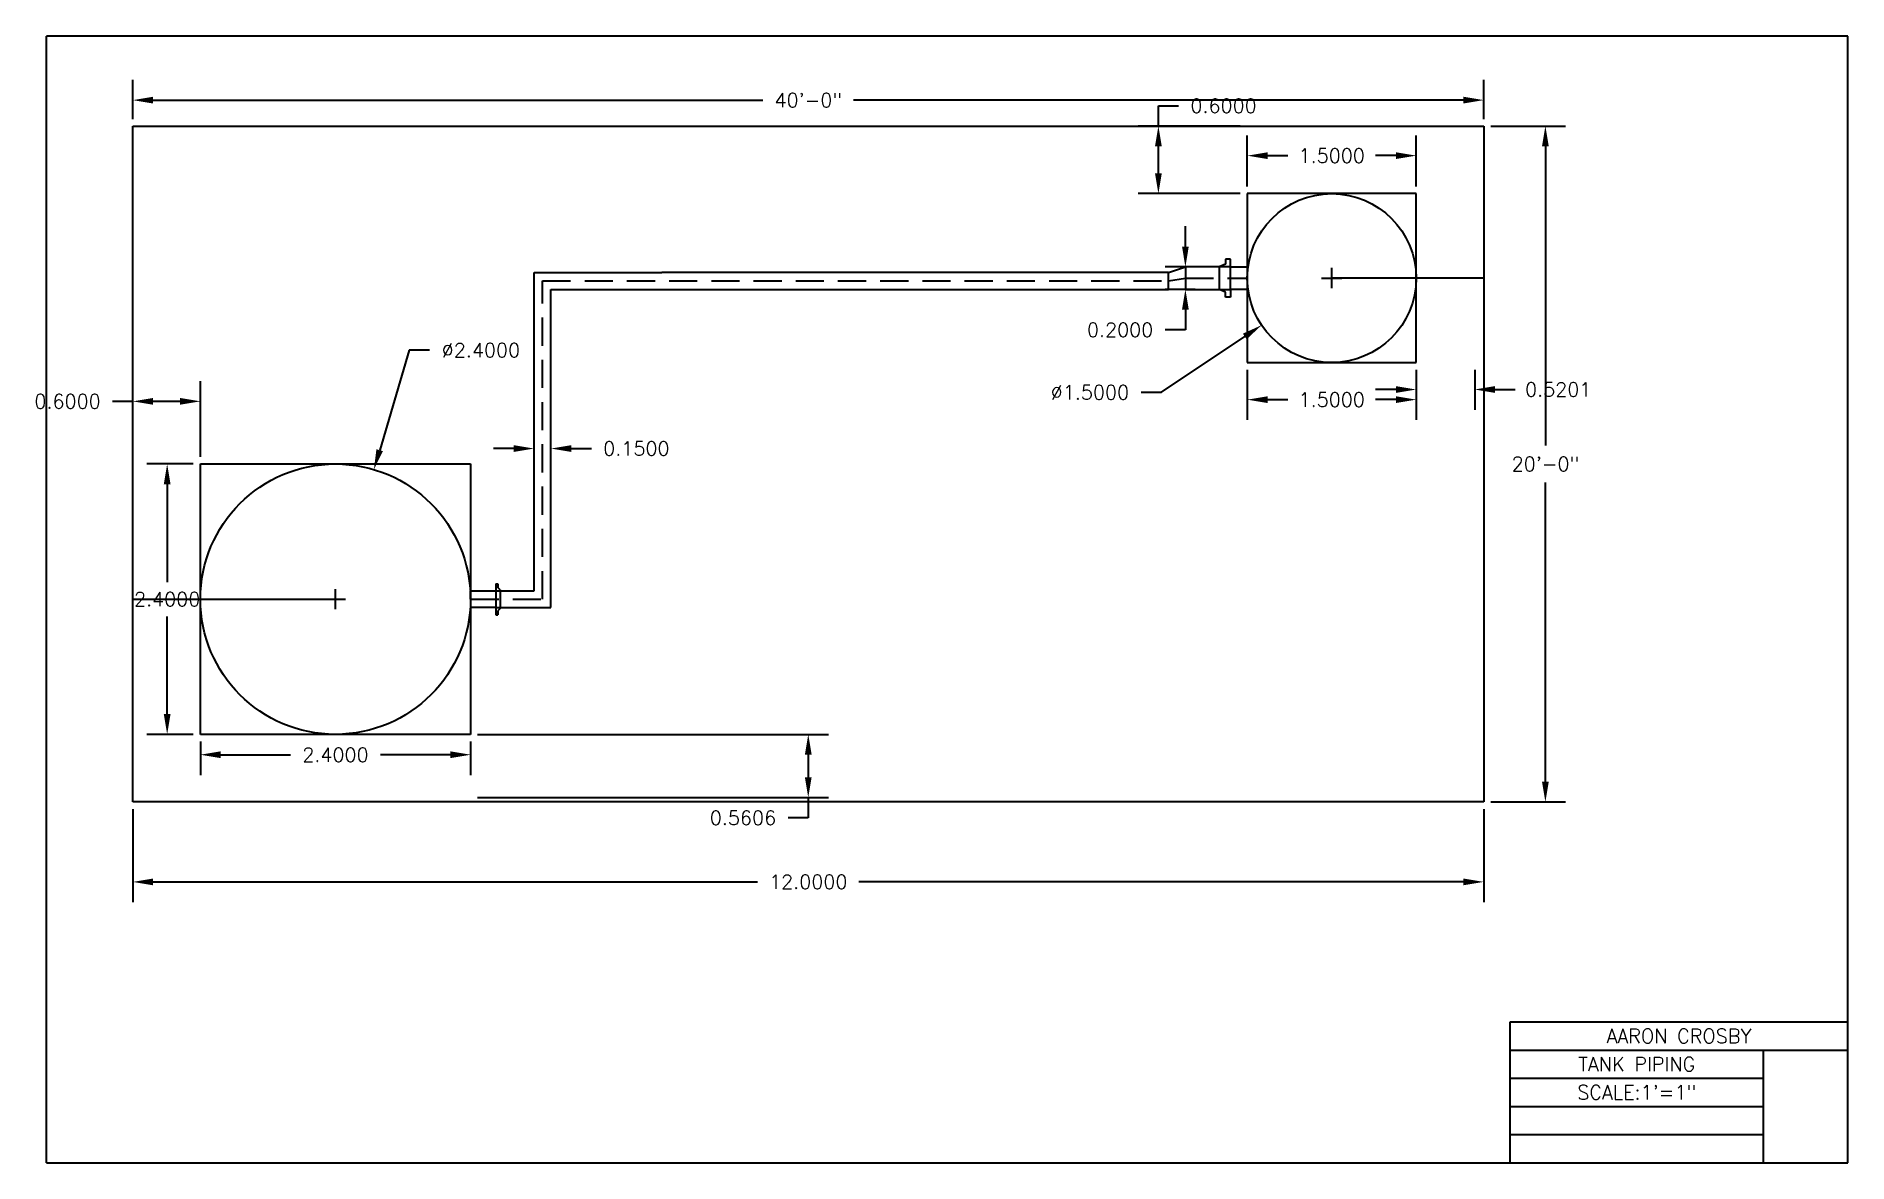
# Model space of a CAD drawing. Header units: inches. Extents: x 20 to 2655, y -196 to 325.
# Drawn here: x 20.18 to 36.27, y 7.4 to 17.4 of the extents above; entities that cross this region are included whole.
import ezdxf

# ---------------------------------------------------------------- set-up
doc = ezdxf.new("R2010")
doc.units = ezdxf.units.IN
doc.header["$MEASUREMENT"] = 0
doc.linetypes.add('HIDDEN', pattern=[0.375, 0.25, -0.125])
for name, color, linetype in [('1', 1, 'Continuous'), ('LAYER2', 2, 'HIDDEN'), ('LAYER4', 4, 'Continuous')]:
    doc.layers.add(name, color=color, linetype=linetype)
doc.styles.get("Standard").update_dxf_attribs({"font": 'romans.shx', "height": 0.125})
doc.dimstyles.get("Standard").update_dxf_attribs({"dimtxt": 0.18, "dimasz": 0.18, "dimexe": 0.18, "dimexo": 0.0625, "dimgap": 0.09, "dimtad": 0, "dimtih": 1, "dimtoh": 1, "dimdec": 4, "dimzin": 0, "dimdsep": 46, "dimtxsty": 'Standard', "dimcen": 0.09, "dimadec": 0, "dimazin": 0, "dimtfac": 1, "dimtdec": 4, "dimtofl": 0, "dimtmove": 0, "dimatfit": 3, "dimfxl": 1, "dimtolj": 1, "dimtzin": 0, "dimarcsym": 0})

msp = doc.modelspace()

# ---------------------------------------------------------------- texts
at = {"layer": 'LAYER4', "char_height": 0.125, "attachment_point": 5}
for s, width, insert in [('AARON CROSBY', 3, (34.77105, 8.52195)), ('TANK PIPING', 2.25, (34.39605, 8.27195)), ('SCALE:1\'=1"', 2.25, (34.39605, 8.02195))]:
    msp.add_mtext_dynamic_manual_height_columns(s, width=width, gutter_width=0.625, heights=[0], dxfattribs=dict(at, insert=insert))

# ---------------------------------------------------------------- blocks, each defined once
blk = doc.blocks.new('tbb_block')
at = {"layer": '1'}
for p, q in [((16, 10), (0, 10)), ((0, 0), (0, 10)), ((16, 0), (16, 10)), ((13, 1.25), (16, 1.25)), ((13, 0), (13, 1.25)), ((13, 1), (16, 1)), ((15.25, 0), (15.25, 1)), ((13, 0.75), (15.25, 0.75)), ((13, 0.5), (15.25, 0.5)), ((13, 0.25), (15.25, 0.25)), ((0, 0), (16, 0))]:
    blk.add_line(p, q, dxfattribs=at)
blk = doc.blocks.new('tbb')
blk.add_blockref('tbb_block', (0, 0))
blk = doc.blocks.new('*D3')
at = {"layer": 'Defpoints', "color": 0, "transparency": 16777216}
for p in [(33.037, 16.6), (33.037, 10.6), (33.585, 10.6)]:
    blk.add_point(p, dxfattribs=at)
at = {"layer": 'LAYER4', "color": 0, "lineweight": -2, "transparency": 16777216}
for p, q in [((33.099, 16.6), (33.765, 16.6)), ((33.585, 16.42), (33.585, 13.764)), ((33.585, 10.78), (33.585, 13.435)), ((33.099, 10.6), (33.765, 10.6))]:
    blk.add_line(p, q, dxfattribs=at)
at = {"layer": 'LAYER4', "color": 0, "transparency": 16777216}
for points in [[(33.555, 16.42), (33.615, 16.42), (33.585, 16.6)], [(33.555, 10.78), (33.615, 10.78), (33.585, 10.6)]]:
    blk.add_solid(points, dxfattribs=at)
at = {"layer": 'LAYER4', "color": 0, "transparency": 16777216, "insert": (33.585, 13.6), "char_height": 0.125, "attachment_point": 5}
blk.add_mtext('\\A1;20\'-0"', dxfattribs=at)
blk = doc.blocks.new('*D4')
at = {"layer": 'Defpoints', "color": 0, "transparency": 16777216}
for p in [(21.037, 16.83), (21.037, 16.6), (33.037, 16.6)]:
    blk.add_point(p, dxfattribs=at)
at = {"layer": 'LAYER4', "color": 0, "lineweight": -2, "transparency": 16777216}
for p, q in [((21.037, 16.662), (21.037, 17.01)), ((33.037, 16.662), (33.037, 17.01)), ((21.217, 16.83), (26.634, 16.83)), ((32.857, 16.83), (27.439, 16.83))]:
    blk.add_line(p, q, dxfattribs=at)
at = {"layer": 'LAYER4', "color": 0, "transparency": 16777216}
for points in [[(21.217, 16.86), (21.217, 16.8), (21.037, 16.83)], [(32.857, 16.86), (32.857, 16.8), (33.037, 16.83)]]:
    blk.add_solid(points, dxfattribs=at)
at = {"layer": 'LAYER4', "color": 0, "transparency": 16777216, "insert": (27.037, 16.83), "char_height": 0.125, "attachment_point": 5}
blk.add_mtext('\\A1;40\'-0"', dxfattribs=at)
blk = doc.blocks.new('*D5')
at = {"layer": 'Defpoints', "color": 0, "transparency": 16777216}
for p in [(21.637, 11.2), (24.037, 11.2), (21.637, 11.019)]:
    blk.add_point(p, dxfattribs=at)
at = {"layer": 'LAYER4', "color": 0, "lineweight": -2, "transparency": 16777216}
for p, q in [((21.637, 11.137), (21.637, 10.839)), ((24.037, 11.137), (24.037, 10.839)), ((21.817, 11.019), (22.437, 11.019)), ((23.857, 11.019), (23.236, 11.019))]:
    blk.add_line(p, q, dxfattribs=at)
at = {"layer": 'LAYER4', "color": 0, "transparency": 16777216}
for points in [[(21.817, 11.049), (21.817, 10.989), (21.637, 11.019)], [(23.857, 11.049), (23.857, 10.989), (24.037, 11.019)]]:
    blk.add_solid(points, dxfattribs=at)
at = {"layer": 'LAYER4', "color": 0, "transparency": 16777216, "insert": (22.837, 11.019), "char_height": 0.125, "attachment_point": 5}
blk.add_mtext('\\A1;2.4000', dxfattribs=at)
blk = doc.blocks.new('*D6')
at = {"layer": 'Defpoints', "color": 0, "transparency": 16777216}
for p in [(21.637, 13.6), (21.342, 11.2), (21.637, 11.2)]:
    blk.add_point(p, dxfattribs=at)
at = {"layer": 'LAYER4', "color": 0, "lineweight": -2, "transparency": 16777216}
for p, q in [((21.574, 13.6), (21.162, 13.6)), ((21.342, 13.42), (21.342, 12.552)), ((21.342, 11.38), (21.342, 12.247)), ((21.574, 11.2), (21.162, 11.2))]:
    blk.add_line(p, q, dxfattribs=at)
at = {"layer": 'LAYER4', "color": 0, "transparency": 16777216}
for points in [[(21.312, 13.42), (21.372, 13.42), (21.342, 13.6)], [(21.312, 11.38), (21.372, 11.38), (21.342, 11.2)]]:
    blk.add_solid(points, dxfattribs=at)
at = {"layer": 'LAYER4', "color": 0, "transparency": 16777216, "insert": (21.342, 12.4), "char_height": 0.125, "attachment_point": 5}
blk.add_mtext('\\A1;2.4000', dxfattribs=at)
blk = doc.blocks.new('*D7')
at = {"layer": 'Defpoints', "color": 0, "transparency": 16777216}
for p in [(24.037, 11.2), (24.037, 10.639), (27.037, 10.639)]:
    blk.add_point(p, dxfattribs=at)
at = {"layer": 'LAYER4', "color": 0, "lineweight": -2, "transparency": 16777216}
for p, q in [((24.099, 11.2), (27.217, 11.2)), ((27.037, 11.02), (27.037, 10.819)), ((24.099, 10.639), (27.217, 10.639)), ((27.037, 10.639), (27.037, 10.459)), ((27.037, 10.459), (26.857, 10.459))]:
    blk.add_line(p, q, dxfattribs=at)
at = {"layer": 'LAYER4', "color": 0, "transparency": 16777216}
for points in [[(27.007, 11.02), (27.067, 11.02), (27.037, 11.2)], [(27.007, 10.819), (27.067, 10.819), (27.037, 10.639)]]:
    blk.add_solid(points, dxfattribs=at)
at = {"layer": 'LAYER4', "color": 0, "transparency": 16777216, "insert": (26.457, 10.459), "char_height": 0.125, "attachment_point": 5}
blk.add_mtext('\\A1;0.5606', dxfattribs=at)
blk = doc.blocks.new('*D8')
at = {"layer": 'Defpoints', "color": 0, "transparency": 16777216}
for p in [(21.037, 14.156), (21.037, 13.6), (21.637, 13.6)]:
    blk.add_point(p, dxfattribs=at)
at = {"layer": 'LAYER4', "color": 0, "lineweight": -2, "transparency": 16777216}
for p, q in [((21.037, 13.662), (21.037, 14.336)), ((21.637, 13.662), (21.637, 14.336)), ((21.037, 14.156), (20.857, 14.156)), ((21.457, 14.156), (21.217, 14.156))]:
    blk.add_line(p, q, dxfattribs=at)
at = {"layer": 'LAYER4', "color": 0, "transparency": 16777216}
for points in [[(21.217, 14.186), (21.217, 14.126), (21.037, 14.156)], [(21.457, 14.186), (21.457, 14.126), (21.637, 14.156)]]:
    blk.add_solid(points, dxfattribs=at)
at = {"layer": 'LAYER4', "color": 0, "transparency": 16777216, "insert": (20.457, 14.156), "char_height": 0.125, "attachment_point": 5}
blk.add_mtext('\\A1;0.6000', dxfattribs=at)
blk = doc.blocks.new('*D9')
at = {"layer": 'Defpoints', "color": 0, "transparency": 16777216}
for p in [(30.937, 14.5), (32.437, 14.5), (30.937, 14.171)]:
    blk.add_point(p, dxfattribs=at)
at = {"layer": 'LAYER4', "color": 0, "lineweight": -2, "transparency": 16777216}
for p, q in [((30.937, 14.437), (30.937, 13.991)), ((32.437, 14.437), (32.437, 13.991)), ((31.117, 14.171), (31.296, 14.171)), ((32.257, 14.171), (32.077, 14.171))]:
    blk.add_line(p, q, dxfattribs=at)
at = {"layer": 'LAYER4', "color": 0, "transparency": 16777216}
for points in [[(31.117, 14.201), (31.117, 14.141), (30.937, 14.171)], [(32.257, 14.201), (32.257, 14.141), (32.437, 14.171)]]:
    blk.add_solid(points, dxfattribs=at)
at = {"layer": 'LAYER4', "color": 0, "transparency": 16777216, "insert": (31.687, 14.171), "char_height": 0.125, "attachment_point": 5}
blk.add_mtext('\\A1;1.5000', dxfattribs=at)
blk = doc.blocks.new('*D10')
at = {"layer": 'Defpoints', "color": 0, "transparency": 16777216}
for p in [(30.937, 16.337), (30.937, 16), (32.437, 16)]:
    blk.add_point(p, dxfattribs=at)
at = {"layer": 'LAYER4', "color": 0, "lineweight": -2, "transparency": 16777216}
for p, q in [((30.937, 16.062), (30.937, 16.517)), ((32.437, 16.062), (32.437, 16.517)), ((31.117, 16.337), (31.296, 16.337)), ((32.257, 16.337), (32.077, 16.337))]:
    blk.add_line(p, q, dxfattribs=at)
at = {"layer": 'LAYER4', "color": 0, "transparency": 16777216}
for points in [[(31.117, 16.367), (31.117, 16.307), (30.937, 16.337)], [(32.257, 16.367), (32.257, 16.307), (32.437, 16.337)]]:
    blk.add_solid(points, dxfattribs=at)
at = {"layer": 'LAYER4', "color": 0, "transparency": 16777216, "insert": (31.687, 16.337), "char_height": 0.125, "attachment_point": 5}
blk.add_mtext('\\A1;1.5000', dxfattribs=at)
blk = doc.blocks.new('*D11')
at = {"layer": 'Defpoints', "color": 0, "transparency": 16777216}
for p in [(30.147, 16.6), (30.937, 16.6), (30.937, 16)]:
    blk.add_point(p, dxfattribs=at)
at = {"layer": 'LAYER4', "color": 0, "lineweight": -2, "transparency": 16777216}
for p, q in [((30.147, 16.6), (30.147, 16.78)), ((30.147, 16.78), (30.327, 16.78)), ((30.874, 16.6), (29.967, 16.6)), ((30.147, 16.18), (30.147, 16.42)), ((30.874, 16), (29.967, 16))]:
    blk.add_line(p, q, dxfattribs=at)
at = {"layer": 'LAYER4', "color": 0, "transparency": 16777216}
for points in [[(30.117, 16.42), (30.177, 16.42), (30.147, 16.6)], [(30.117, 16.18), (30.177, 16.18), (30.147, 16)]]:
    blk.add_solid(points, dxfattribs=at)
at = {"layer": 'LAYER4', "color": 0, "transparency": 16777216, "insert": (30.726, 16.78), "char_height": 0.125, "attachment_point": 5}
blk.add_mtext('\\A1;0.6000', dxfattribs=at)
blk = doc.blocks.new('*D12')
at = {"layer": 'Defpoints', "color": 0, "transparency": 16777216}
for p in [(32.437, 14.5), (32.957, 14.5), (32.957, 14.261)]:
    blk.add_point(p, dxfattribs=at)
at = {"layer": 'LAYER4', "color": 0, "lineweight": -2, "transparency": 16777216}
for p, q in [((32.437, 14.437), (32.437, 14.081)), ((32.957, 14.437), (32.957, 14.081)), ((32.257, 14.261), (32.077, 14.261)), ((33.137, 14.261), (33.317, 14.261))]:
    blk.add_line(p, q, dxfattribs=at)
at = {"layer": 'LAYER4', "color": 0, "transparency": 16777216}
for points in [[(32.257, 14.291), (32.257, 14.231), (32.437, 14.261)], [(33.137, 14.291), (33.137, 14.231), (32.957, 14.261)]]:
    blk.add_solid(points, dxfattribs=at)
at = {"layer": 'LAYER4', "color": 0, "transparency": 16777216, "insert": (33.699, 14.261), "char_height": 0.125, "attachment_point": 5}
blk.add_mtext('\\A1;0.5201', dxfattribs=at)
blk = doc.blocks.new('*D13')
at = {"layer": 'Defpoints', "color": 0, "transparency": 16777216}
for p in [(24.751, 13.737), (24.601, 12.475), (24.751, 12.475)]:
    blk.add_point(p, dxfattribs=at)
at = {"layer": 'LAYER4', "color": 0, "lineweight": -2, "transparency": 16777216}
for p, q in [((24.601, 12.537), (24.601, 13.917)), ((24.751, 12.537), (24.751, 13.917)), ((24.421, 13.737), (24.241, 13.737)), ((24.931, 13.737), (25.111, 13.737))]:
    blk.add_line(p, q, dxfattribs=at)
at = {"layer": 'LAYER4', "color": 0, "transparency": 16777216}
for points in [[(24.421, 13.767), (24.421, 13.707), (24.601, 13.737)], [(24.931, 13.767), (24.931, 13.707), (24.751, 13.737)]]:
    blk.add_solid(points, dxfattribs=at)
at = {"layer": 'LAYER4', "color": 0, "transparency": 16777216, "insert": (25.51, 13.737), "char_height": 0.125, "attachment_point": 5}
blk.add_mtext('\\A1;0.1500', dxfattribs=at)
blk = doc.blocks.new('*D14')
at = {"layer": 'Defpoints', "color": 0, "transparency": 16777216}
for p in [(30.537, 15.35), (30.387, 15.15), (30.537, 15.15)]:
    blk.add_point(p, dxfattribs=at)
at = {"layer": 'LAYER4', "color": 0, "lineweight": -2, "transparency": 16777216}
for p, q in [((30.387, 15.53), (30.387, 15.71)), ((30.474, 15.35), (30.207, 15.35)), ((30.474, 15.15), (30.207, 15.15)), ((30.387, 14.97), (30.387, 14.79)), ((30.387, 14.79), (30.207, 14.79))]:
    blk.add_line(p, q, dxfattribs=at)
at = {"layer": 'LAYER4', "color": 0, "transparency": 16777216}
for points in [[(30.357, 15.53), (30.417, 15.53), (30.387, 15.35)], [(30.357, 14.97), (30.417, 14.97), (30.387, 15.15)]]:
    blk.add_solid(points, dxfattribs=at)
at = {"layer": 'LAYER4', "color": 0, "transparency": 16777216, "insert": (29.807, 14.79), "char_height": 0.125, "attachment_point": 5}
blk.add_mtext('\\A1;0.2000', dxfattribs=at)
blk = doc.blocks.new('*D15')
at = {"layer": 'Defpoints', "color": 0, "transparency": 16777216}
for p in [(32.31, 15.667), (31.064, 14.832)]:
    blk.add_point(p, dxfattribs=at)
at = {"layer": 'LAYER4', "color": 0, "lineweight": -2, "transparency": 16777216}
for p, q in [((31.687, 15.16), (31.687, 15.34)), ((31.597, 15.25), (31.777, 15.25)), ((30.175, 14.236), (30.914, 14.732)), ((29.995, 14.236), (30.175, 14.236))]:
    blk.add_line(p, q, dxfattribs=at)
at = {"layer": 'LAYER4', "color": 0, "transparency": 16777216}
blk.add_solid([(30.898, 14.757), (30.931, 14.707), (31.064, 14.832)], dxfattribs=at)
at = {"layer": 'LAYER4', "color": 0, "transparency": 16777216, "insert": (29.539, 14.236), "char_height": 0.125, "attachment_point": 5}
blk.add_mtext('\\A1;∅1.5000', dxfattribs=at)
blk = doc.blocks.new('*D16')
at = {"layer": 'Defpoints', "color": 0, "transparency": 16777216}
for p in [(23.178, 13.55), (22.495, 11.249)]:
    blk.add_point(p, dxfattribs=at)
at = {"layer": 'LAYER4', "color": 0, "lineweight": -2, "transparency": 16777216}
for p, q in [((23.493, 14.61), (23.23, 13.723)), ((23.673, 14.61), (23.493, 14.61)), ((22.747, 12.4), (22.927, 12.4)), ((22.837, 12.31), (22.837, 12.49))]:
    blk.add_line(p, q, dxfattribs=at)
at = {"layer": 'LAYER4', "color": 0, "transparency": 16777216}
blk.add_solid([(23.201, 13.731), (23.258, 13.714), (23.178, 13.55)], dxfattribs=at)
at = {"layer": 'LAYER4', "color": 0, "transparency": 16777216, "insert": (24.129, 14.61), "char_height": 0.125, "attachment_point": 5}
blk.add_mtext('\\A1;∅2.4000', dxfattribs=at)
blk = doc.blocks.new('*D19')
at = {"layer": 'Defpoints', "color": 0, "transparency": 16777216}
for p in [(21.037, 10.6), (33.037, 10.6), (33.037, 9.89)]:
    blk.add_point(p, dxfattribs=at)
at = {"layer": 'LAYER4', "color": 0, "lineweight": -2, "transparency": 16777216}
for p, q in [((21.037, 10.537), (21.037, 9.71)), ((33.037, 10.537), (33.037, 9.71)), ((21.217, 9.89), (26.587, 9.89)), ((32.857, 9.89), (27.487, 9.89))]:
    blk.add_line(p, q, dxfattribs=at)
at = {"layer": 'LAYER4', "color": 0, "transparency": 16777216}
for points in [[(21.217, 9.92), (21.217, 9.86), (21.037, 9.89)], [(32.857, 9.92), (32.857, 9.86), (33.037, 9.89)]]:
    blk.add_solid(points, dxfattribs=at)
at = {"layer": 'LAYER4', "color": 0, "transparency": 16777216, "insert": (27.037, 9.89), "char_height": 0.125, "attachment_point": 5}
blk.add_mtext('\\A1;12.0000', dxfattribs=at)

# ---------------------------------------------------------------- dimensions: what is measured, and where the dimension line sits
at = {"layer": 'LAYER4'}
dim = msp.add_linear_dim(base=(21.0369, 16.83034), p1=(33.0369, 16.59981), p2=(21.0369, 16.59981), text='40\'-0"', dimstyle='Standard', dxfattribs=at)
dim.commit()
dim.dimension.update_dxf_attribs({"geometry": '*D4', "text_midpoint": (27.0369, 16.83034)})
for base, p1, p2, picture, middle in [((30.14688, 16.59981), (30.9369, 15.99981), (30.9369, 16.59981), '*D11', (30.7264, 16.77981)), ((30.3869, 15.14981), (30.5369, 15.34981), (30.5369, 15.14981), '*D14', (29.80737, 14.78981)), ((21.34177, 11.19981), (21.6369, 13.59981), (21.6369, 11.19981), '*D6', (21.34177, 12.39981)), ((27.0369, 10.63917), (24.0369, 11.19981), (24.0369, 10.63917), '*D7', (26.45737, 10.45917))]:
    dim = msp.add_linear_dim(base=base, p1=p1, p2=p2, angle=90, dimstyle='Standard', dxfattribs=at)
    dim.commit()
    dim.dimension.update_dxf_attribs({"geometry": picture, "text_midpoint": middle})
dim = msp.add_linear_dim(base=(33.58513, 10.59981), p1=(33.0369, 16.59981), p2=(33.0369, 10.59981), angle=90, text='20\'-0"', dimstyle='Standard', dxfattribs=at)
dim.commit()
dim.dimension.update_dxf_attribs({"geometry": '*D3', "text_midpoint": (33.58513, 13.59981), "dimtype": 160})
for base, p1, p2, picture, middle in [((30.9369, 16.33732), (32.4369, 15.99981), (30.9369, 15.99981), '*D10', (31.6869, 16.33732)), ((30.9369, 14.17126), (32.4369, 14.49981), (30.9369, 14.49981), '*D9', (31.6869, 14.17126)), ((32.95698, 14.261), (32.4369, 14.49981), (32.95698, 14.49981), '*D12', (33.69865, 14.261)), ((21.0369, 14.15649), (21.6369, 13.59981), (21.0369, 13.59981), '*D8', (20.45737, 14.15649)), ((24.75096, 13.73731), (24.60096, 12.47481), (24.75096, 12.47481), '*D13', (25.51048, 13.73731)), ((21.6369, 11.01917), (24.0369, 11.19981), (21.6369, 11.19981), '*D5', (22.8369, 11.01917)), ((33.0369, 9.89047), (21.0369, 10.59981), (33.0369, 10.59981), '*D19', (27.0369, 9.89047))]:
    dim = msp.add_linear_dim(base=base, p1=p1, p2=p2, dimstyle='Standard', dxfattribs=at)
    dim.commit()
    dim.dimension.update_dxf_attribs({"geometry": picture, "text_midpoint": middle})
for p1, p2, picture, middle in [((32.30986, 15.66745), (31.06394, 14.83217), '*D15', (29.53902, 14.23628)), ((22.49538, 11.24944), (23.17842, 13.55019), '*D16', (24.12912, 14.61001))]:
    dim = msp.add_diameter_dim_2p(p1=p1, p2=p2, dimstyle='Standard', dxfattribs=at)
    dim.commit()
    dim.dimension.update_dxf_attribs({"geometry": picture, "text_midpoint": middle, "dimtype": 163})

# ---------------------------------------------------------------- linework, layer by layer
for p, q in [((21.0369, 10.59981), (21.0369, 16.59981)), ((21.0369, 16.59981), (33.0369, 16.59981)), ((33.0369, 16.59981), (33.0369, 10.59981)), ((33.0369, 16.59981), (33.0369, 15.24981)), ((32.4369, 15.99981), (30.9369, 15.99981)), ((30.9369, 15.99981), (30.9369, 14.49981)), ((32.4369, 15.24981), (32.4369, 15.99981)), ((24.60096, 12.47481), (24.60096, 15.29981)), ((24.60096, 15.29981), (25.7369, 15.29981)), ((30.2369, 15.29981), (25.7369, 15.29981)), ((30.2369, 15.29981), (30.3869, 15.34981)), ((30.2369, 15.14981), (30.2369, 15.29981)), ((30.6869, 15.34981), (30.3869, 15.34981)), ((30.3869, 15.34981), (30.3869, 15.14981)), ((30.3869, 15.34981), (30.3869, 15.14981)), ((30.74315, 15.37356), (30.6869, 15.34981)), ((30.7869, 15.34981), (30.6869, 15.34981)), ((30.6869, 15.34981), (30.6869, 15.14981)), ((30.7869, 15.41856), (30.74315, 15.41856)), ((30.74315, 15.41856), (30.74315, 15.37356)), ((30.7869, 15.34981), (30.7869, 15.41856)), ((30.7869, 15.14981), (30.7869, 15.34981)), ((30.7869, 15.34981), (30.94359, 15.34981)), ((30.7869, 15.14981), (30.7869, 15.34981)), ((24.75096, 12.32481), (24.75096, 15.14981)), ((24.75096, 15.14981), (25.7369, 15.14981)), ((25.7369, 15.14981), (30.2369, 15.14981)), ((30.3869, 15.14981), (30.2369, 15.14981)), ((30.3869, 15.14981), (30.6869, 15.14981)), ((30.6869, 15.14981), (30.7869, 15.14981)), ((30.74315, 15.12606), (30.6869, 15.14981)), ((30.9369, 15.14981), (30.7869, 15.14981)), ((30.7869, 15.14981), (30.7869, 15.08106)), ((30.9369, 15.24981), (30.9369, 15.14981)), ((30.9369, 15.24981), (30.9369, 15.14981)), ((33.0369, 15.24981), (31.6869, 15.24981)), ((32.4369, 14.49981), (32.4369, 15.24981)), ((30.74315, 15.08106), (30.74315, 15.12606)), ((30.7869, 15.08106), (30.74315, 15.08106)), ((30.9369, 14.49981), (32.4369, 14.49981)), ((21.6369, 11.19981), (21.6369, 13.59981)), ((21.6369, 13.59981), (22.8369, 13.59981)), ((22.8369, 13.59981), (24.0369, 13.59981)), ((24.0369, 13.59981), (24.0369, 11.19981)), ((21.0369, 10.59981), (21.0369, 12.39981)), ((21.0369, 12.39981), (22.8369, 12.39981)), ((24.0369, 12.39981), (24.0369, 12.47481)), ((24.0369, 12.47481), (24.2619, 12.47481)), ((24.2619, 12.53731), (24.28065, 12.53731)), ((24.2619, 12.53731), (24.2619, 12.26231)), ((24.2619, 12.47481), (24.2619, 12.32481)), ((24.2619, 12.47481), (24.30096, 12.47481)), ((24.28065, 12.53731), (24.28065, 12.50415)), ((24.30096, 12.48263), (24.28065, 12.50415)), ((24.30096, 12.48263), (24.30096, 12.317)), ((24.30096, 12.47481), (24.30096, 12.47481)), ((24.30096, 12.47481), (24.60096, 12.47481)), ((24.2619, 12.32481), (24.03455, 12.32481)), ((24.2619, 12.32481), (24.30096, 12.32481)), ((24.2619, 12.26231), (24.28065, 12.26231)), ((24.30096, 12.317), (24.28065, 12.29548)), ((24.28065, 12.29548), (24.28065, 12.26231)), ((24.30096, 12.32481), (24.60096, 12.32481)), ((24.60096, 12.32481), (24.75096, 12.32481)), ((24.0369, 11.19981), (21.6369, 11.19981)), ((33.0369, 10.59981), (21.0369, 10.59981))]:
    msp.add_line(p, q)
for centre, radius in [((31.6869, 15.24981), 0.75), ((22.8369, 12.39981), 1.2)]:
    msp.add_circle(centre, radius)
at = {"layer": 'LAYER2'}
for p, q in [((24.67596, 12.39981), (24.67596, 15.22481)), ((24.67596, 15.22481), (30.2369, 15.22481)), ((30.2369, 15.22481), (30.3869, 15.24981)), ((30.3869, 15.24981), (30.9369, 15.24981)), ((24.0369, 12.39981), (24.67596, 12.39981))]:
    msp.add_line(p, q, dxfattribs=at)

# ---------------------------------------------------------------- block references
msp.add_blockref('tbb', (20.27105, 7.39695))

msp.set_redraw_order([(e.dxf.handle, doc.entitydb.next_handle()) for e in msp.query("TEXT MTEXT ATTDEF DIMENSION ARC_DIMENSION")])  # texts and dimensions are drawn at this point

doc.saveas('drawing.dxf')
